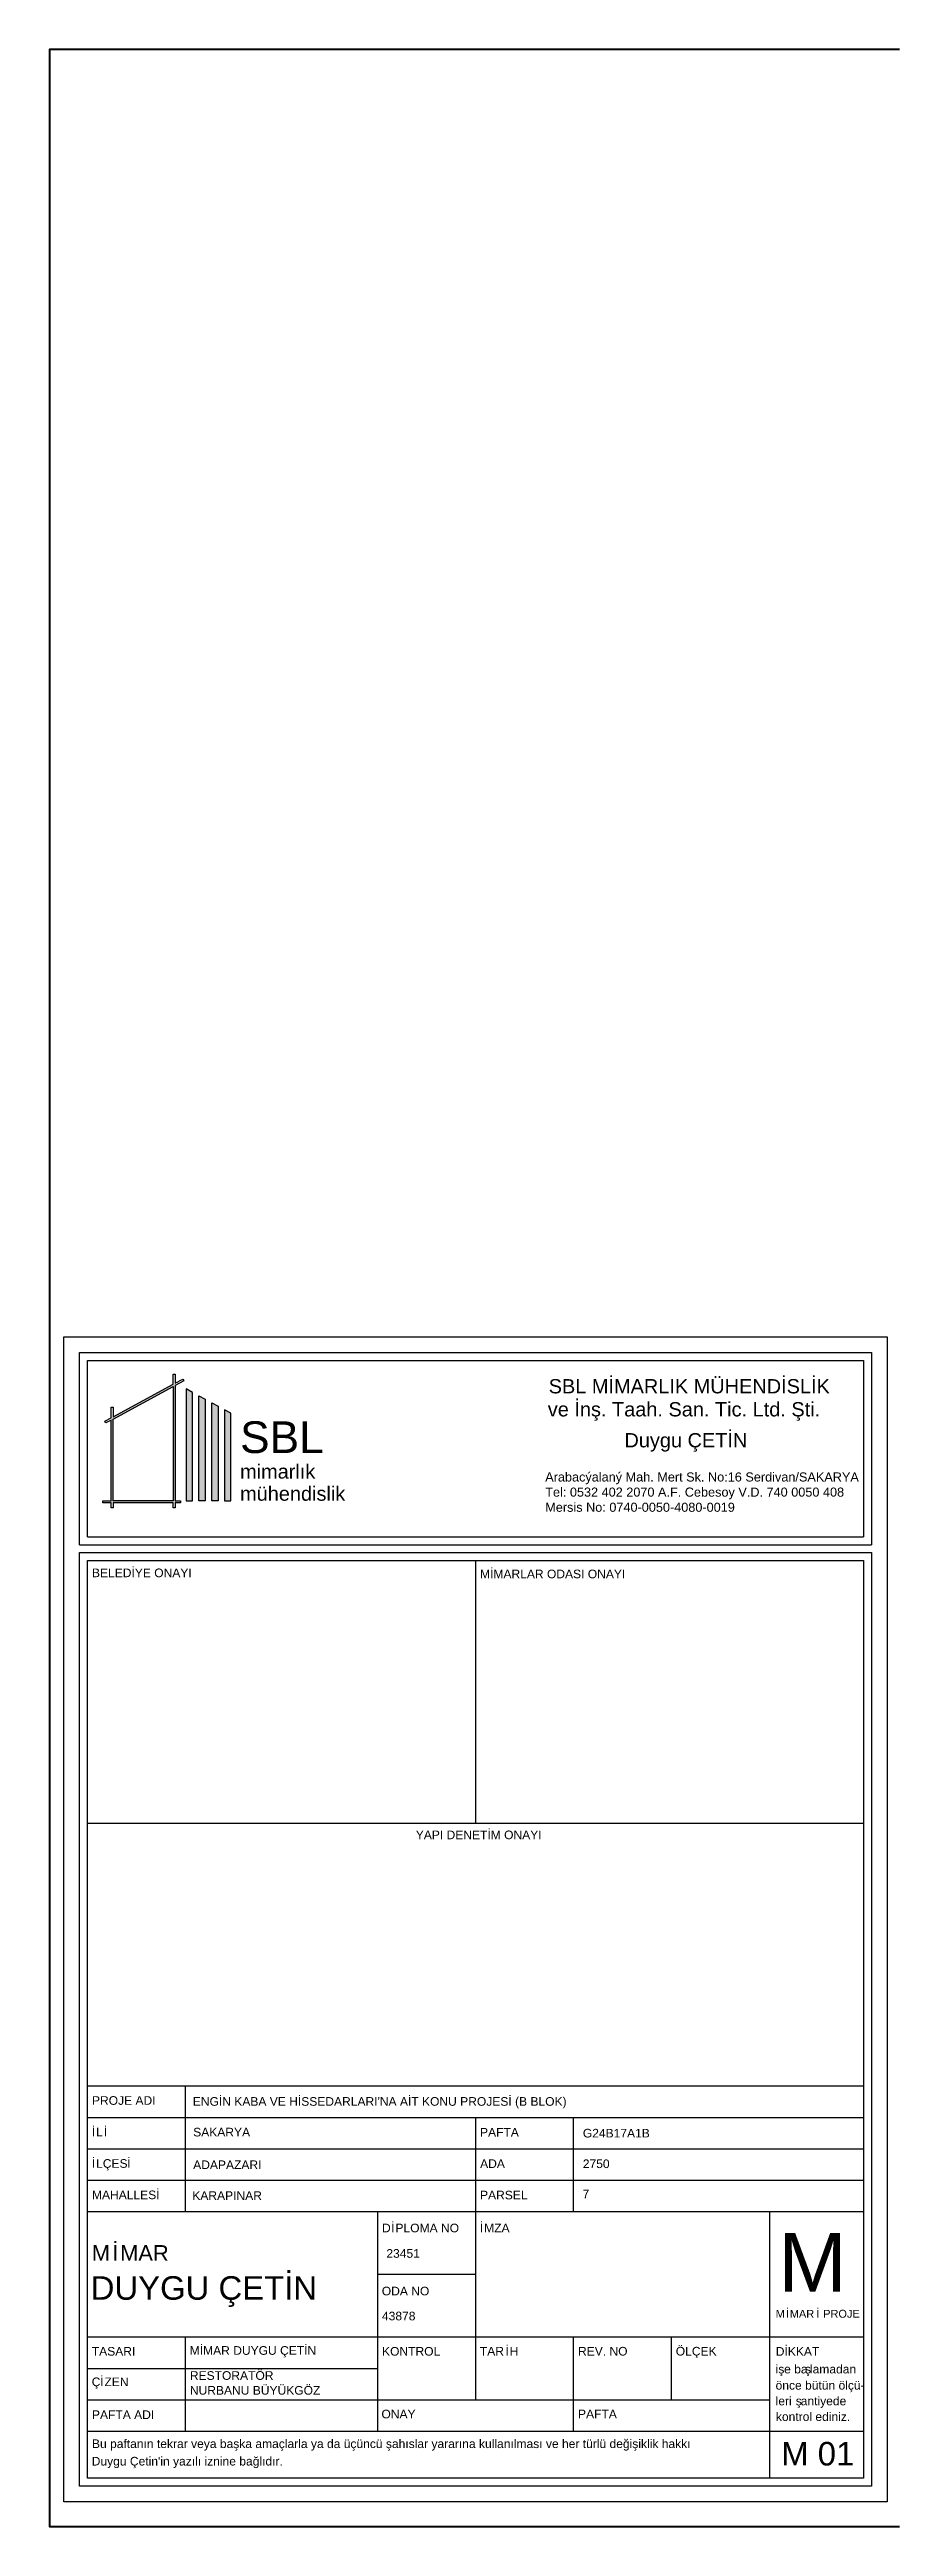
# Model space of a CAD drawing. Header units: millimetres. Extents: x 11587 to 81192, y -36083 to -25300.
# Drawn here: x 19142 to 20172, y -28300 to -25300 of the extents above; entities that cross this region are included whole.
import ezdxf

# ---------------------------------------------------------------- set-up
doc = ezdxf.new("R2010")
doc.units = ezdxf.units.MM
doc.layers.add('rtm-antet-02', color=140, linetype='Continuous', lineweight=40)
doc.styles.add('ARIAL', font='times.ttf')
doc.styles.get("Standard").update_dxf_attribs({"font": 'arial.ttf'})

msp = doc.modelspace()

# ---------------------------------------------------------------- texts
at = {"color": 7, "linetype": 'Continuous'}
for s, height, p in [('BELEDİYE ONAYI', 10.45, (19193.05, -27149.81)), ('MİMARLAR ODASI ONAYI', 10.45, (19663.3, -27151.12)), ('YAPI DENETİM ONAYI', 10.45, (19585.43, -27467.14)), ('PROJE ADI', 10.45, (19193.05, -27788.85)), ('İ', 10.45, (19192.92, -27827.15)), ('L', 10.45, (19198.06, -27827.15)), ('İ', 10.45, (19207.48, -27827.15)), ('SAKARYA', 10.45, (19315.7, -27827.15)), ('PAFTA', 10.45, (19663.3, -27827.36)), ('İ', 10.45, (19192.92, -27865.15)), ('LÇES', 10.45, (19198.06, -27865.15)), ('İ', 10.45, (19235.78, -27865.15)), ('ADAPAZARI', 10.45, (19315.7, -27866.7)), ('ADA', 10.45, (19663.43, -27865.36)), ('MAHALLESİ', 10.45, (19193.05, -27903.15)), ('PARSEL', 10.45, (19663.3, -27903.36)), ('M', 19, (19192.84, -27977.81)), ('İ', 19, (19217.78, -27977.81)), ('MAR', 19, (19227.13, -27977.81)), ('D', 10.45, (19544.54, -27943.27)), ('İ', 10.45, (19555.68, -27943.27)), ('PLOMA NO', 10.45, (19560.82, -27943.27)), ('İ', 10.45, (19663.17, -27943.27)), ('MZA', 10.45, (19668.31, -27943.27)), ('M', 71.25, (20024.77, -28015.23)), ('DUYGU ÇETİN', 28.5, (19191.52, -28024.95)), ('23451', 10.45, (19549.79, -27974.1)), ('ODA NO', 10.45, (19544.26, -28019.66)), ('43878', 10.45, (19544.47, -28049.9)), ('M', 9.5, (20021.58, -28046.7)), ('İ', 9.5, (20034.05, -28046.7)), ('MAR', 9.5, (20038.72, -28046.7)), ('İ', 9.5, (20070.81, -28046.7)), (' PROJE', 9.5, (20075.48, -28046.7)), ('MİMAR DUYGU ÇETİN', 10.45, (19311.5, -28091.62)), ('İ', 10.45, (19694.08, -28092.5)), ('ÖLÇEK', 10.45, (19900.51, -28092.5)), ('DİKKAT', 10.45, (20021.69, -28092.74)), ('TASARI', 10.45, (19192.84, -28092.64)), ('RESTORATÖR ', 10.45, (19311.67, -28121.96)), ('KONTROL', 10.45, (19544.55, -28092.64)), ('TAR', 10.45, (19663.09, -28092.5)), ('H', 10.45, (19699.22, -28092.5)), ('REV. NO', 10.45, (19782.04, -28092.53)), ('iş', 10.45, (20021.51, -28114.17)), ('e ba', 10.45, (20031.8, -28114.17)), ('ş', 10.45, (20057.07, -28114.17)), ('lamadan', 10.45, (20063.07, -28114.17)), ('Ç', 10.45, (19192.75, -28129.62)), ('İ', 10.45, (19203.04, -28129.62)), ('ZEN', 10.45, (19208.18, -28129.62)), ('NURBANU BÜYÜKGÖZ', 10.45, (19311.67, -28139.91)), ('önce bütün ölçü-', 10.45, (20021.44, -28133.78)), ('PAFTA ADI', 10.45, (19193.05, -28169.41)), ('ONAY', 10.45, (19543.82, -28168.64)), ('PAFTA', 10.45, (19782.05, -28168.53)), ('leri ', 10.45, (20021.5, -28152.78)), ('kontrol ediniz.', 10.45, (20021.83, -28171.78)), ('ş', 10.45, (20045.92, -28152.78)), ('antiyede', 10.45, (20051.92, -28152.78)), ('Bu paftanın tekrar veya başka amaçlarla ya da üçüncü şahıslar yararına kullanılması ve her türlü değişiklik hakkı', 10.45, (19193.05, -28204.58)), ('M 01', 28.5, (20028.31, -28225.69)), ("Duygu Çetin'in yazılı iznine bağlıdır.", 10.45, (19192.75, -28225.74))]:
    msp.add_text(s, height=height, dxfattribs=at).set_placement(p)
at = {"color": 7}
for s, p in [("ENGİN KABA VE HİSSEDARLARI'NA AİT KONU PROJESİ (B BLOK)", (19315.22, -27790)), ('G24B17A1B', (19787.89, -27828.44)), ('2750', (19787.86, -27865.47)), ('KARAPINAR', (19314.62, -27904.06)), ('7', (19787.62, -27901.99))]:
    msp.add_text(s, height=10.45, dxfattribs=at).set_placement(p)
at = {"color": 7, "attachment_point": 1, "style": 'ARIAL'}
for s, insert, char_height, width in [('{\\fArial|b0|i0|c0|p34;  \\fArial|b0|i0|c162|p34; \\fArial|b0|i0|c0|p34; SBL\\fArial|b0|i0|c162|p34; MİMARLIK MÜHENDİSLİK}', (19719.68, -26909.91), 17.28, 419.5951), ('{\\fArial|b0|i0|c0|p34;ve İnş. Taah. San. Tic. Ltd. Şti.}', (19745.43, -26937.82), 17.28, 814.0693), ('{\\fArial|b0|i0|c0|p34;SBL }', (19372.53, -26961.03), 38.4, 173.4347), ('{\\fArial|b0|i0|c162|p34;Duygu ÇETİN}', (19838.3, -26975.3), 17.28, 494.3446), ('{\\fArial|b0|i0|c0|p34;mimarlık }', (19372.53, -27013.15), 17.28, 156.1756), ('{\\fArial|b0|i0|c0|p34;mühendislik}', (19372.53, -27039.95), 17.28, 156.1756)]:
    msp.add_mtext(s, dxfattribs=dict(at, insert=insert, char_height=char_height, width=width))
at = {"color": 7, "insert": (19742.3, -27022.92), "char_height": 12, "width": 406.6529, "attachment_point": 1}
msp.add_mtext('{\\H0.91667x;Arabacýalaný Mah. Mert Sk. No:16 Serdivan/SAKARYA\\PTel: 0532 402 2070 A.F. Cebesoy V.D. 740 0050 408\\H1.5455x; \\H0.64706x;\\PMersis No: 0740-0050-4080-0019\\H1.3667x; }', dxfattribs=at)

# ---------------------------------------------------------------- hatches: boundary and pattern name
h = msp.add_hatch(color=7)
h.dxf.hatch_style = 1
h.paths.add_polyline_path([(19216.16, -27059.86), (19293.92, -27059.86), (19293.92, -26914.77), (19216.16, -26956.83)])
h.paths.add_polyline_path([(19291.52, -26918.8), (19218.56, -26958.26), (19218.56, -27057.46), (19291.52, -27057.46)], flags=16)
h = msp.add_hatch(color=7)
h.dxf.hatch_style = 1
h.paths.add_polyline_path([(19314.85, -26925.96), (19307.08, -26921.75), (19307.08, -27057.46), (19314.85, -27057.46)])
h.paths.add_polyline_path([(19330.4, -26934.37), (19322.63, -26930.17), (19322.63, -27057.46), (19330.4, -27057.46)])
h.paths.add_polyline_path([(19345.96, -26942.78), (19338.18, -26938.58), (19338.18, -27057.46), (19345.96, -27057.46)])
h.paths.add_polyline_path([(19361.51, -26951.2), (19353.73, -26946.99), (19353.73, -27057.46), (19361.51, -27057.46)])

# ---------------------------------------------------------------- linework, layer by layer
at = {"color": 7}
for p, q in [((19159.1, -28269.55), (19159.1, -26858.8)), ((19159.1, -26858.8), (20156.6, -26858.8)), ((19178.1, -27110.55), (19178.1, -26877.8)), ((19178.1, -26877.8), (20137.6, -26877.8)), ((20137.6, -26877.8), (20137.6, -27110.55)), ((20156.6, -26858.8), (20156.6, -28269.55)), ((19187.6, -27101.05), (19187.6, -26887.3)), ((19187.6, -26887.3), (20128.1, -26887.3)), ((20128.1, -26887.3), (20128.1, -27101.05)), ((19178.1, -27110.55), (20137.6, -27110.55)), ((19187.6, -27101.05), (20128.1, -27101.05)), ((19178.1, -28250.55), (19178.1, -27120.05)), ((19178.1, -27120.05), (20137.6, -27120.05)), ((19187.6, -28241.05), (19187.6, -27129.55)), ((19187.6, -27129.55), (20128.1, -27129.55)), ((19657.85, -27129.55), (19657.85, -27447.8)), ((20128.1, -27129.55), (20128.1, -28241.05)), ((20137.6, -27120.05), (20137.6, -28250.55)), ((19187.6, -27447.8), (20128.1, -27447.8)), ((19187.6, -27766.05), (20128.1, -27766.05)), ((19306.35, -27918.05), (19306.35, -27766.05)), ((19187.6, -27804.05), (20128.1, -27804.05)), ((19657.85, -27804.05), (19657.85, -28146.05)), ((19776.6, -27918.05), (19776.6, -27804.05)), ((19187.6, -27842.05), (20128.1, -27842.05)), ((19187.6, -27880.05), (20128.1, -27880.05)), ((19187.6, -27918.05), (20128.1, -27918.05)), ((19539.1, -27918.05), (19539.1, -28184.05)), ((20014.1, -27918.05), (20014.1, -28241.05)), ((19539.1, -27994.05), (19657.85, -27994.05)), ((19187.6, -28070.05), (20128.1, -28070.05)), ((19306.35, -28184.05), (19306.35, -28070.05)), ((19776.6, -28184.05), (19776.6, -28070.05)), ((19895.35, -28146.05), (19895.35, -28070.05)), ((19187.6, -28108.05), (19539.1, -28108.05)), ((19187.6, -28146.05), (20014.1, -28146.05)), ((19187.6, -28184.05), (20128.1, -28184.05)), ((20137.6, -28250.55), (19178.1, -28250.55)), ((20128.1, -28241.05), (19187.6, -28241.05)), ((20156.6, -28269.55), (19159.1, -28269.55))]:
    msp.add_line(p, q, dxfattribs=at)
for points in [[(19216.16, -26956.83), (19216.16, -26943.98), (19218.56, -26943.98), (19218.56, -26955.53), (19291.52, -26916.07), (19291.52, -26904.06), (19293.92, -26904.06), (19293.92, -26914.77), (19303.14, -26909.79), (19304.28, -26911.9), (19293.92, -26917.5), (19293.92, -27057.46), (19300.39, -27057.46), (19300.39, -27059.86), (19293.92, -27059.86), (19293.92, -27065.87), (19291.52, -27065.87), (19291.52, -27059.86), (19218.56, -27059.86), (19218.56, -27065.87), (19216.16, -27065.87), (19216.16, -27059.86), (19206.15, -27059.86), (19206.15, -27057.46), (19216.16, -27057.46), (19216.16, -26959.56), (19209.76, -26963.03), (19208.62, -26960.92)], [(19291.52, -27057.46), (19218.56, -27057.46), (19218.56, -26958.26), (19291.52, -26918.8)], [(19307.08, -27057.46), (19314.85, -27057.46), (19314.85, -26925.96), (19307.08, -26921.75)], [(19322.63, -26930.17), (19330.4, -26934.37), (19330.4, -27057.46), (19322.63, -27057.46)], [(19338.18, -26938.58), (19345.96, -26942.78), (19345.96, -27057.46), (19338.18, -27057.46)], [(19353.73, -26946.99), (19353.73, -27057.46), (19361.51, -27057.46), (19361.51, -26951.2)]]:
    msp.add_lwpolyline(points, close=True, dxfattribs=at)
at = {"layer": 'rtm-antet-02'}
msp.add_lwpolyline([(20171.59, -25299.55), (19141.59, -25299.55), (19141.59, -28299.55), (20171.59, -28299.55)], dxfattribs=at)

msp.set_redraw_order([(e.dxf.handle, doc.entitydb.next_handle()) for e in msp.query("TEXT MTEXT ATTDEF DIMENSION ARC_DIMENSION")])  # texts and dimensions are drawn at this point

doc.saveas('drawing.dxf')
